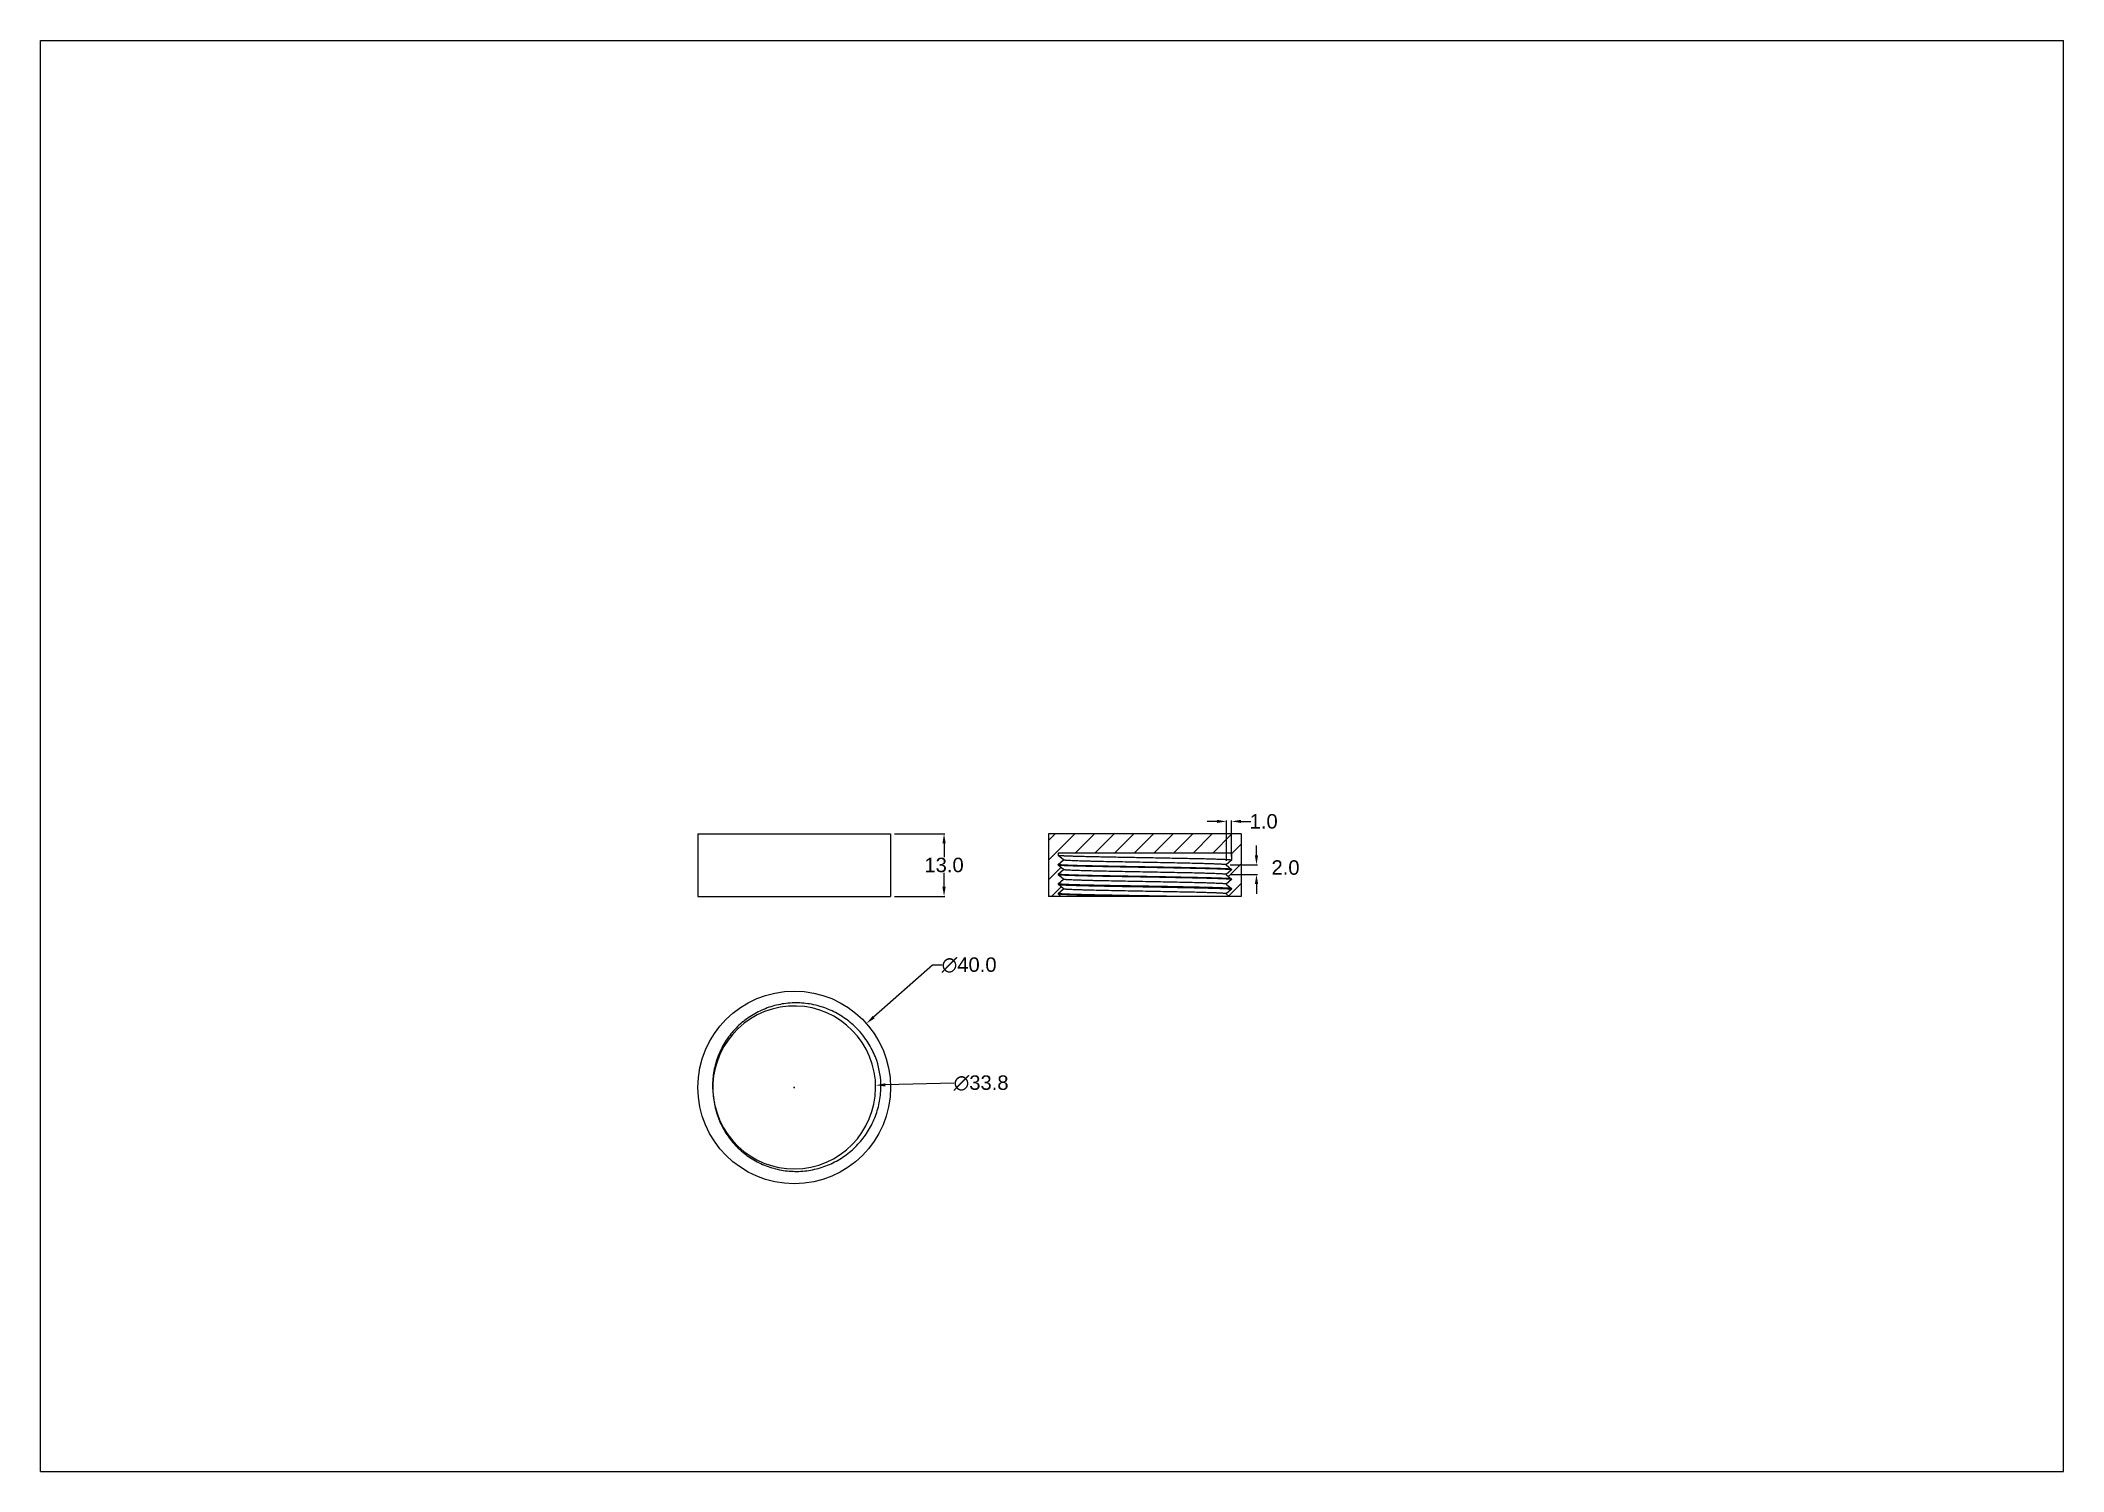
# Model space of a CAD drawing. Header units: inches. Extents: x 0 to 2200, y 53 to 755.
# Drawn here: x 1434.8 to 1854.8, y 458.2 to 755.2 of the extents above; entities that cross this region are included whole.
import ezdxf

# ---------------------------------------------------------------- set-up
doc = ezdxf.new("R2010")
doc.units = ezdxf.units.IN
doc.header["$MEASUREMENT"] = 0
doc.layers.add('02___PRT_ALL_AXES', color=7, linetype='Continuous')
doc.styles.get("Standard").update_dxf_attribs({"font": 'arial.ttf'})
doc.dimstyles.get("Standard").update_dxf_attribs({"dimtxt": 3, "dimasz": 2, "dimexe": 0.18, "dimexo": 0.8, "dimgap": 0.09, "dimtad": 0, "dimtih": 1, "dimtoh": 1, "dimdec": 1, "dimzin": 0, "dimdsep": 46, "dimtxsty": 'Standard', "dimcen": 0.09, "dimadec": 0, "dimazin": 0, "dimtfac": 1, "dimtdec": 1, "dimtofl": 0, "dimtmove": 0, "dimatfit": 3, "dimfxl": 1, "dimtolj": 1, "dimtzin": 0, "dimarcsym": 0})

msp = doc.modelspace()

# ---------------------------------------------------------------- blocks, each defined once
blk = doc.blocks.new('*D347')
at = {"color": 0, "lineweight": -2, "transparency": 16777216}
for p, q in [((1687.3, 586.12), (1687.3, 588.12)), ((1681.82, 584.12), (1687.48, 584.12)), ((1681.82, 582.12), (1687.48, 582.12)), ((1687.3, 580.12), (1687.3, 578.12))]:
    blk.add_line(p, q, dxfattribs=at)
at = {"color": 0, "transparency": 16777216}
for points in [[(1686.97, 586.12), (1687.64, 586.12), (1687.3, 584.12)], [(1686.97, 580.12), (1687.64, 580.12), (1687.3, 582.12)]]:
    blk.add_solid(points, dxfattribs=at)
at = {"layer": 'Defpoints', "color": 0, "transparency": 16777216}
for p in [(1681.02, 584.12), (1681.02, 582.12), (1687.3, 582.12)]:
    blk.add_point(p, dxfattribs=at)
at = {"color": 0, "transparency": 16777216, "insert": (1693.33, 583.54), "char_height": 3, "attachment_point": 5}
blk.add_mtext('\\A1;2.0', dxfattribs=at)
blk = doc.blocks.new('*D348')
at = {"color": 0, "lineweight": -2, "transparency": 16777216}
for p, q in [((1679.08, 593.13), (1677.08, 593.13)), ((1681.08, 584.92), (1681.08, 593.31)), ((1682.12, 585.87), (1682.12, 593.31)), ((1684.12, 593.13), (1686.12, 593.13))]:
    blk.add_line(p, q, dxfattribs=at)
at = {"color": 0, "transparency": 16777216}
for points in [[(1679.08, 593.46), (1679.08, 592.8), (1681.08, 593.13)], [(1684.12, 593.46), (1684.12, 592.8), (1682.12, 593.13)]]:
    blk.add_solid(points, dxfattribs=at)
at = {"layer": 'Defpoints', "color": 0, "transparency": 16777216}
for p in [(1682.12, 593.13), (1681.08, 584.12), (1682.12, 585.07)]:
    blk.add_point(p, dxfattribs=at)
at = {"color": 0, "transparency": 16777216, "insert": (1688.79, 593.13), "char_height": 3, "attachment_point": 5}
blk.add_mtext('\\A1;1.0', dxfattribs=at)
blk = doc.blocks.new('*D350')
at = {"color": 0, "lineweight": -2, "transparency": 16777216}
for p, q in [((1591.25, 537.92), (1591.43, 537.92)), ((1591.34, 537.83), (1591.34, 538.01)), ((1624.51, 538.82), (1610.24, 538.44))]:
    blk.add_line(p, q, dxfattribs=at)
at = {"color": 0, "transparency": 16777216}
blk.add_solid([(1610.23, 538.77), (1610.24, 538.1), (1608.24, 538.38)], dxfattribs=at)
at = {"layer": 'Defpoints', "color": 0, "transparency": 16777216}
for p in [(1608.24, 538.38), (1574.45, 537.46)]:
    blk.add_point(p, dxfattribs=at)
at = {"color": 0, "transparency": 16777216, "insert": (1630.13, 538.82), "char_height": 3, "attachment_point": 5}
blk.add_mtext('\\A1;∅33.8', dxfattribs=at)
blk = doc.blocks.new('*D403')
at = {"color": 0, "lineweight": -2, "transparency": 16777216}
for p, q in [((1620.03, 563.31), (1607.82, 552.5)), ((1622.03, 563.31), (1620.03, 563.31)), ((1591.25, 537.92), (1591.43, 537.92)), ((1591.34, 537.83), (1591.34, 538.01))]:
    blk.add_line(p, q, dxfattribs=at)
at = {"color": 0, "transparency": 16777216}
blk.add_solid([(1607.6, 552.75), (1608.04, 552.25), (1606.32, 551.18)], dxfattribs=at)
at = {"layer": 'Defpoints', "color": 0, "transparency": 16777216}
for p in [(1606.32, 551.18), (1576.36, 524.67)]:
    blk.add_point(p, dxfattribs=at)
at = {"color": 0, "transparency": 16777216, "insert": (1627.64, 563.31), "char_height": 3, "attachment_point": 5}
blk.add_mtext('\\A1;∅40.0', dxfattribs=at)
blk = doc.blocks.new('*D404')
at = {"color": 0, "lineweight": -2, "transparency": 16777216}
for p, q in [((1612.14, 590.57), (1622.62, 590.57)), ((1622.44, 588.57), (1622.44, 585.69)), ((1622.44, 579.57), (1622.44, 582.44)), ((1612.14, 577.57), (1622.62, 577.57))]:
    blk.add_line(p, q, dxfattribs=at)
at = {"color": 0, "transparency": 16777216}
for points in [[(1622.1, 588.57), (1622.77, 588.57), (1622.44, 590.57)], [(1622.1, 579.57), (1622.77, 579.57), (1622.44, 577.57)]]:
    blk.add_solid(points, dxfattribs=at)
at = {"layer": 'Defpoints', "color": 0, "transparency": 16777216}
for p in [(1611.34, 590.57), (1611.34, 577.57), (1622.44, 577.57)]:
    blk.add_point(p, dxfattribs=at)
at = {"color": 0, "transparency": 16777216, "insert": (1622.44, 584.07), "char_height": 3, "attachment_point": 5}
blk.add_mtext('\\A1;13.0', dxfattribs=at)

# ---------------------------------------------------------------- dimensions: what is measured, and where the dimension line sits
dim = msp.add_linear_dim(base=(1682.12, 593.13), p1=(1681.08, 584.12), p2=(1682.12, 585.07), dimstyle='Standard')
dim.commit()
dim.dimension.update_dxf_attribs({"geometry": '*D348', "text_midpoint": (1688.79, 593.13)})
dim = msp.add_linear_dim(base=(1622.44, 577.57), p1=(1611.34, 590.57), p2=(1611.34, 577.57), angle=90, dimstyle='Standard')
dim.commit()
dim.dimension.update_dxf_attribs({"geometry": '*D404', "text_midpoint": (1622.44, 584.07)})
dim = msp.add_linear_dim(base=(1687.3, 582.12), p1=(1681.02, 584.12), p2=(1681.02, 582.12), angle=90, dimstyle='Standard', override={"dimtmove": 2})
dim.commit()
dim.dimension.update_dxf_attribs({"geometry": '*D347', "text_midpoint": (1693.33, 583.54), "dimtype": 160})
for p1, p2, picture, middle in [((1576.36, 524.67), (1606.32, 551.18), '*D403', (1627.64, 563.31)), ((1574.45, 537.46), (1608.24, 538.38), '*D350', (1624.51, 538.82))]:
    dim = msp.add_diameter_dim_2p(p1=p1, p2=p2, dimstyle='Standard')
    dim.commit()
    dim.dimension.update_dxf_attribs({"geometry": picture, "text_midpoint": middle, "dimtype": 163})

# ---------------------------------------------------------------- hatches: boundary and pattern name
at = {"linetype": 'Continuous'}
h = msp.add_hatch(dxfattribs=at)
h.set_pattern_fill('A', color=2, scale=2.88282, angle=45, style=0, pattern_type=0)
h.set_pattern_definition([(45, (1446.512, 383.4106), (-2.038462, 2.038462), [])])
edge = h.paths.add_edge_path()
edge.add_line((1684.12, 590.57), (1644.12, 590.57))
edge.add_line((1684.12, 590.57), (1684.12, 577.57))
edge.add_line((1684.12, 577.57), (1681.66, 577.57))
edge.add_line((1681.02, 578.12), (1681.66, 577.57))
edge.add_line((1682.12, 579.07), (1681.02, 578.12))
edge.add_line((1682.12, 579.17), (1682.12, 579.07))
edge.add_line((1681.02, 580.12), (1682.12, 579.17))
edge.add_line((1682.12, 581.07), (1681.02, 580.12))
edge.add_line((1682.12, 581.17), (1682.12, 581.07))
edge.add_line((1681.02, 582.12), (1682.12, 581.17))
edge.add_line((1682.12, 583.07), (1681.02, 582.12))
edge.add_line((1682.12, 583.17), (1682.12, 583.07))
edge.add_line((1681.02, 584.12), (1682.12, 583.17))
edge.add_line((1682.12, 585.07), (1681.02, 584.12))
edge.add_line((1682.12, 586.57), (1682.12, 585.07))
edge.add_line((1682.12, 586.57), (1646.12, 586.57))
edge.add_line((1646.12, 586.57), (1646.12, 586.07))
edge.add_line((1647.22, 585.12), (1646.12, 586.07))
edge.add_line((1646.12, 584.17), (1647.22, 585.12))
edge.add_line((1646.12, 584.17), (1646.12, 584.07))
edge.add_line((1647.22, 583.12), (1646.12, 584.07))
edge.add_line((1646.12, 582.17), (1647.22, 583.12))
edge.add_line((1646.12, 582.17), (1646.12, 582.07))
edge.add_line((1647.22, 581.12), (1646.12, 582.07))
edge.add_line((1646.12, 580.17), (1647.22, 581.12))
edge.add_line((1646.12, 580.17), (1646.12, 580.07))
edge.add_line((1647.22, 579.12), (1646.12, 580.07))
edge.add_line((1646.12, 578.17), (1647.22, 579.12))
edge.add_line((1646.12, 578.17), (1646.12, 578.07))
edge.add_line((1646.7, 577.57), (1646.12, 578.07))
edge.add_line((1646.7, 577.57), (1644.12, 577.57))
edge.add_line((1644.12, 590.57), (1644.12, 577.57))

# ---------------------------------------------------------------- linework, layer by layer
at = {"color": 7, "linetype": 'Continuous'}
for p, q in [((1434.85, 458.2), (1434.85, 755.2)), ((1434.85, 755.2), (1854.85, 755.2)), ((1854.85, 458.2), (1854.85, 755.2)), ((1684.12, 590.57), (1644.12, 590.57)), ((1644.12, 590.57), (1644.12, 577.57)), ((1644.12, 590.57), (1644.12, 577.57)), ((1684.12, 590.57), (1644.12, 590.57)), ((1684.12, 590.57), (1684.12, 577.57)), ((1684.12, 590.57), (1684.12, 577.57)), ((1682.12, 586.57), (1646.12, 586.57)), ((1646.12, 586.57), (1646.12, 586.07)), ((1646.12, 586.57), (1646.12, 586.07)), ((1682.12, 586.57), (1646.12, 586.57)), ((1647.22, 585.12), (1646.12, 586.07)), ((1647.22, 585.12), (1646.12, 586.07)), ((1646.12, 584.17), (1647.22, 585.12)), ((1646.12, 584.17), (1647.22, 585.12)), ((1646.12, 584.17), (1646.12, 584.07)), ((1646.12, 584.17), (1646.12, 584.07)), ((1647.22, 583.12), (1646.12, 584.07)), ((1647.22, 583.12), (1646.12, 584.07)), ((1682.12, 585.07), (1681.02, 584.12)), ((1682.12, 585.07), (1681.02, 584.12)), ((1681.02, 584.12), (1682.12, 583.17)), ((1681.02, 584.12), (1682.12, 583.17)), ((1682.12, 586.57), (1682.12, 585.07)), ((1682.12, 586.57), (1682.12, 585.07)), ((1646.12, 582.17), (1647.22, 583.12)), ((1646.12, 582.17), (1647.22, 583.12)), ((1646.12, 582.17), (1646.12, 582.07)), ((1646.12, 582.17), (1646.12, 582.07)), ((1647.22, 581.12), (1646.12, 582.07)), ((1647.22, 581.12), (1646.12, 582.07)), ((1646.12, 580.17), (1647.22, 581.12)), ((1646.12, 580.17), (1647.22, 581.12)), ((1646.12, 580.17), (1646.12, 580.07)), ((1646.12, 580.17), (1646.12, 580.07)), ((1647.22, 579.12), (1646.12, 580.07)), ((1647.22, 579.12), (1646.12, 580.07)), ((1682.12, 583.07), (1681.02, 582.12)), ((1682.12, 583.07), (1681.02, 582.12)), ((1681.02, 582.12), (1682.12, 581.17)), ((1681.02, 582.12), (1682.12, 581.17)), ((1682.12, 581.07), (1681.02, 580.12)), ((1682.12, 581.07), (1681.02, 580.12)), ((1681.02, 580.12), (1682.12, 579.17)), ((1681.02, 580.12), (1682.12, 579.17)), ((1682.12, 583.17), (1682.12, 583.07)), ((1682.12, 583.17), (1682.12, 583.07)), ((1682.12, 581.17), (1682.12, 581.07)), ((1682.12, 581.17), (1682.12, 581.07)), ((1646.7, 577.57), (1644.12, 577.57)), ((1684.12, 577.57), (1644.12, 577.57)), ((1646.12, 578.17), (1647.22, 579.12)), ((1646.12, 578.17), (1647.22, 579.12)), ((1646.12, 578.17), (1646.12, 578.07)), ((1646.12, 578.17), (1646.12, 578.07)), ((1646.7, 577.57), (1646.12, 578.07)), ((1646.7, 577.57), (1646.12, 578.07)), ((1682.12, 579.07), (1681.02, 578.12)), ((1682.12, 579.07), (1681.02, 578.12)), ((1681.02, 578.12), (1681.66, 577.57)), ((1681.02, 578.12), (1681.66, 577.57)), ((1684.12, 577.57), (1681.66, 577.57)), ((1682.12, 579.17), (1682.12, 579.07)), ((1682.12, 579.17), (1682.12, 579.07)), ((1434.85, 458.2), (1854.85, 458.2))]:
    msp.add_line(p, q, dxfattribs=at)
for centre, radius, start, end in [((1591.34, 537.92), 16.9, 192.7178, 188.9999), ((1591.34, 537.92), 18, 0, 18), ((1591.35, 537.92), 16.9, 189.0018, 191.0038), ((1591.32, 537.92), 16.88, 191.9117, 192.7188)]:
    msp.add_arc(centre, radius, start, end, dxfattribs=at)
for points, knots in [([(1664.12, 585.57), (1662.97, 585.59), (1660.7, 585.63), (1657.92, 585.68), (1655.78, 585.72), (1654.29, 585.75), (1652.88, 585.78), (1651.59, 585.81), (1650.41, 585.84), (1649.35, 585.87), (1648.56, 585.9), (1648, 585.92), (1647.63, 585.93), (1647.3, 585.95), (1647.01, 585.97), (1646.77, 585.98), (1646.56, 586), (1646.39, 586.01), (1646.28, 586.02), (1646.21, 586.03), (1646.17, 586.04), (1646.14, 586.05), (1646.13, 586.06), (1646.12, 586.06)], [0, 0, 0, 0, 0.192074, 0.376986, 0.464593, 0.547863, 0.626022, 0.698339, 0.764139, 0.822811, 0.873807, 0.896275, 0.916653, 0.934893, 0.950953, 0.964797, 0.976393, 0.985718, 0.992755, 0.995413, 0.997501, 0.999023, 1, 1, 1, 1]), ([(1664.12, 583.67), (1662.96, 583.69), (1660.7, 583.73), (1657.91, 583.78), (1655.77, 583.82), (1654.27, 583.85), (1652.87, 583.88), (1651.57, 583.91), (1650.39, 583.94), (1649.33, 583.97), (1648.54, 584), (1647.98, 584.02), (1647.61, 584.04), (1647.29, 584.05), (1647, 584.07), (1646.75, 584.08), (1646.55, 584.1), (1646.38, 584.11), (1646.27, 584.12), (1646.2, 584.14), (1646.17, 584.14), (1646.14, 584.15), (1646.13, 584.16), (1646.12, 584.16)], [0, 0, 0, 0, 0.19241, 0.377621, 0.46535, 0.54872, 0.626951, 0.69931, 0.765119, 0.823763, 0.874695, 0.897116, 0.917438, 0.935611, 0.951595, 0.965353, 0.976854, 0.986075, 0.992998, 0.995597, 0.997623, 0.999083, 1, 1, 1, 1]), ([(1664.12, 583.57), (1662.97, 583.59), (1660.7, 583.63), (1657.92, 583.68), (1655.78, 583.72), (1654.29, 583.75), (1652.88, 583.78), (1651.59, 583.81), (1650.41, 583.84), (1649.35, 583.87), (1648.56, 583.9), (1648, 583.92), (1647.63, 583.93), (1647.3, 583.95), (1647.01, 583.97), (1646.77, 583.98), (1646.56, 584), (1646.39, 584.01), (1646.28, 584.02), (1646.21, 584.03), (1646.17, 584.04), (1646.14, 584.05), (1646.13, 584.06), (1646.12, 584.06)], [0, 0, 0, 0, 0.192074, 0.376986, 0.464593, 0.547863, 0.626022, 0.698339, 0.764139, 0.822811, 0.873807, 0.896275, 0.916653, 0.934893, 0.950953, 0.964797, 0.976393, 0.985718, 0.992755, 0.995413, 0.997501, 0.999023, 1, 1, 1, 1]), ([(1681.02, 584.12), (1681.01, 584.13), (1681, 584.13), (1680.97, 584.14), (1680.94, 584.15), (1680.88, 584.16), (1680.77, 584.17), (1680.62, 584.19), (1680.42, 584.2), (1680.19, 584.22), (1679.92, 584.23), (1679.61, 584.25), (1679.27, 584.26), (1678.74, 584.28), (1678, 584.31), (1677.01, 584.34), (1674.99, 584.4), (1671.76, 584.47), (1668.1, 584.54), (1664.93, 584.6), (1662.5, 584.65), (1660.1, 584.69), (1657.78, 584.74), (1655.6, 584.78), (1653.89, 584.82), (1652.62, 584.85), (1651.75, 584.88), (1650.95, 584.9), (1650.22, 584.92), (1649.56, 584.95), (1648.98, 584.97), (1648.48, 584.99), (1648.12, 585.01), (1647.87, 585.03), (1647.71, 585.04), (1647.57, 585.05), (1647.46, 585.06), (1647.37, 585.07), (1647.3, 585.08), (1647.26, 585.09), (1647.23, 585.1), (1647.23, 585.11), (1647.22, 585.11)], [0, 0, 0, 0, 0.000469, 0.001208, 0.002228, 0.003534, 0.007007, 0.011627, 0.017386, 0.024272, 0.032271, 0.041363, 0.051528, 0.062742, 0.088212, 0.117535, 0.150438, 0.267395, 0.403827, 0.475815, 0.548312, 0.619792, 0.688751, 0.753739, 0.813387, 0.840812, 0.866442, 0.890142, 0.911788, 0.931265, 0.948472, 0.963318, 0.975727, 0.980997, 0.985634, 0.989634, 0.992992, 0.995705, 0.997771, 0.999195, 0.999672, 1, 1, 1, 1]), ([(1682.12, 585.07), (1682.12, 585.07), (1682.11, 585.08), (1682.09, 585.08), (1682.07, 585.09), (1682.01, 585.1), (1681.91, 585.12), (1681.76, 585.13), (1681.57, 585.15), (1681.33, 585.16), (1681.05, 585.18), (1680.74, 585.19), (1680.38, 585.21), (1679.82, 585.23), (1679.04, 585.26), (1677.99, 585.29), (1676.81, 585.32), (1675.5, 585.35), (1674.09, 585.38), (1672.58, 585.41), (1670.99, 585.44), (1669.33, 585.47), (1667.03, 585.52), (1665.29, 585.55), (1664.12, 585.57)], [0, 0, 0, 0, 0.000528, 0.001529, 0.003094, 0.005242, 0.011307, 0.019736, 0.030515, 0.043623, 0.05903, 0.076699, 0.096591, 0.118656, 0.169093, 0.227525, 0.293392, 0.366061, 0.444832, 0.528947, 0.617598, 0.709931, 0.80505, 1, 1, 1, 1]), ([(1664.12, 581.67), (1662.96, 581.69), (1660.7, 581.73), (1657.91, 581.78), (1655.77, 581.82), (1654.27, 581.85), (1652.87, 581.88), (1651.57, 581.91), (1650.39, 581.94), (1649.33, 581.97), (1648.54, 582), (1647.98, 582.02), (1647.61, 582.04), (1647.29, 582.05), (1647, 582.07), (1646.75, 582.08), (1646.55, 582.1), (1646.38, 582.11), (1646.27, 582.12), (1646.2, 582.14), (1646.17, 582.14), (1646.14, 582.15), (1646.13, 582.16), (1646.12, 582.16)], [0, 0, 0, 0, 0.19241, 0.377621, 0.46535, 0.54872, 0.626951, 0.69931, 0.765119, 0.823763, 0.874695, 0.897116, 0.917438, 0.935611, 0.951595, 0.965353, 0.976854, 0.986075, 0.992998, 0.995597, 0.997623, 0.999083, 1, 1, 1, 1]), ([(1664.12, 581.57), (1662.97, 581.59), (1660.7, 581.63), (1657.92, 581.68), (1655.78, 581.72), (1654.29, 581.75), (1652.88, 581.78), (1651.59, 581.81), (1650.41, 581.84), (1649.35, 581.87), (1648.56, 581.9), (1648, 581.92), (1647.63, 581.93), (1647.3, 581.95), (1647.01, 581.97), (1646.77, 581.98), (1646.56, 582), (1646.39, 582.01), (1646.28, 582.02), (1646.21, 582.03), (1646.17, 582.04), (1646.14, 582.05), (1646.13, 582.06), (1646.12, 582.06)], [0, 0, 0, 0, 0.192074, 0.376986, 0.464593, 0.547863, 0.626022, 0.698339, 0.764139, 0.822811, 0.873807, 0.896275, 0.916653, 0.934893, 0.950953, 0.964797, 0.976393, 0.985718, 0.992755, 0.995413, 0.997501, 0.999023, 1, 1, 1, 1]), ([(1664.12, 579.67), (1662.96, 579.69), (1660.7, 579.73), (1657.91, 579.78), (1655.77, 579.82), (1654.27, 579.85), (1652.87, 579.88), (1651.57, 579.91), (1650.39, 579.94), (1649.33, 579.97), (1648.54, 580), (1647.98, 580.02), (1647.61, 580.04), (1647.29, 580.05), (1647, 580.07), (1646.75, 580.08), (1646.55, 580.1), (1646.38, 580.11), (1646.27, 580.12), (1646.2, 580.14), (1646.17, 580.14), (1646.14, 580.15), (1646.13, 580.16), (1646.12, 580.16)], [0, 0, 0, 0, 0.19241, 0.377621, 0.46535, 0.54872, 0.626951, 0.69931, 0.765119, 0.823763, 0.874695, 0.897116, 0.917438, 0.935611, 0.951595, 0.965353, 0.976854, 0.986075, 0.992998, 0.995597, 0.997623, 0.999083, 1, 1, 1, 1]), ([(1646.12, 580.06), (1646.13, 580.06), (1646.14, 580.05), (1646.17, 580.04), (1646.21, 580.03), (1646.28, 580.02), (1646.39, 580.01), (1646.56, 580), (1646.77, 579.98), (1647.01, 579.97), (1647.3, 579.95), (1647.63, 579.93), (1648, 579.92), (1648.56, 579.9), (1649.35, 579.87), (1650.41, 579.84), (1651.59, 579.81), (1652.88, 579.78), (1654.29, 579.75), (1655.78, 579.72), (1657.92, 579.68), (1660.7, 579.63), (1662.97, 579.59), (1664.12, 579.57)], [0, 0, 0, 0, 0.000977, 0.002499, 0.004587, 0.007245, 0.014282, 0.023608, 0.035204, 0.049048, 0.065108, 0.083348, 0.103726, 0.126194, 0.177191, 0.235862, 0.301663, 0.373981, 0.45214, 0.53541, 0.623016, 0.807927, 1, 1, 1, 1]), ([(1681.02, 582.12), (1681.01, 582.13), (1681, 582.13), (1680.97, 582.14), (1680.94, 582.15), (1680.88, 582.16), (1680.77, 582.17), (1680.62, 582.19), (1680.42, 582.2), (1680.19, 582.22), (1679.92, 582.23), (1679.61, 582.25), (1679.27, 582.26), (1678.74, 582.28), (1678, 582.31), (1677.01, 582.34), (1674.99, 582.4), (1671.76, 582.47), (1668.1, 582.54), (1664.93, 582.6), (1662.5, 582.65), (1660.1, 582.69), (1657.78, 582.74), (1655.6, 582.78), (1653.89, 582.82), (1652.62, 582.85), (1651.75, 582.88), (1650.95, 582.9), (1650.22, 582.92), (1649.56, 582.95), (1648.98, 582.97), (1648.48, 582.99), (1648.12, 583.01), (1647.87, 583.03), (1647.71, 583.04), (1647.57, 583.05), (1647.46, 583.06), (1647.37, 583.07), (1647.3, 583.08), (1647.26, 583.09), (1647.23, 583.1), (1647.23, 583.11), (1647.22, 583.11)], [0, 0, 0, 0, 0.000469, 0.001208, 0.002228, 0.003534, 0.007007, 0.011627, 0.017386, 0.024272, 0.032271, 0.041363, 0.051528, 0.062742, 0.088212, 0.117535, 0.150438, 0.267395, 0.403827, 0.475815, 0.548312, 0.619792, 0.688751, 0.753739, 0.813387, 0.840812, 0.866442, 0.890142, 0.911788, 0.931265, 0.948472, 0.963318, 0.975727, 0.980997, 0.985634, 0.989634, 0.992992, 0.995705, 0.997771, 0.999195, 0.999672, 1, 1, 1, 1]), ([(1681.02, 580.12), (1681.01, 580.13), (1681, 580.13), (1680.97, 580.14), (1680.94, 580.15), (1680.88, 580.16), (1680.77, 580.17), (1680.62, 580.19), (1680.42, 580.2), (1680.19, 580.22), (1679.92, 580.23), (1679.61, 580.25), (1679.27, 580.26), (1678.74, 580.28), (1678, 580.31), (1677.01, 580.34), (1674.99, 580.4), (1671.76, 580.47), (1668.1, 580.54), (1664.93, 580.6), (1662.5, 580.65), (1660.1, 580.69), (1657.78, 580.74), (1655.6, 580.78), (1653.89, 580.82), (1652.62, 580.85), (1651.75, 580.88), (1650.95, 580.9), (1650.22, 580.92), (1649.56, 580.95), (1648.98, 580.97), (1648.48, 580.99), (1648.12, 581.01), (1647.87, 581.03), (1647.71, 581.04), (1647.57, 581.05), (1647.46, 581.06), (1647.37, 581.07), (1647.3, 581.08), (1647.26, 581.09), (1647.23, 581.1), (1647.23, 581.11), (1647.22, 581.11)], [0, 0, 0, 0, 0.000469, 0.001208, 0.002228, 0.003534, 0.007007, 0.011627, 0.017386, 0.024272, 0.032271, 0.041363, 0.051528, 0.062742, 0.088212, 0.117535, 0.150438, 0.267395, 0.403827, 0.475815, 0.548312, 0.619792, 0.688751, 0.753739, 0.813387, 0.840812, 0.866442, 0.890142, 0.911788, 0.931265, 0.948472, 0.963318, 0.975727, 0.980997, 0.985634, 0.989634, 0.992992, 0.995705, 0.997771, 0.999195, 0.999672, 1, 1, 1, 1]), ([(1682.11, 583.17), (1682.11, 583.18), (1682.1, 583.18), (1682.07, 583.19), (1682.03, 583.2), (1681.96, 583.21), (1681.85, 583.22), (1681.68, 583.24), (1681.47, 583.25), (1681.22, 583.27), (1680.94, 583.28), (1680.61, 583.3), (1680.24, 583.31), (1679.68, 583.33), (1678.89, 583.36), (1677.83, 583.39), (1676.65, 583.42), (1675.35, 583.45), (1673.95, 583.48), (1672.46, 583.51), (1670.32, 583.56), (1667.53, 583.61), (1665.27, 583.65), (1664.12, 583.67)], [0, 0, 0, 0, 0.000977, 0.002499, 0.004587, 0.007245, 0.014282, 0.023607, 0.035203, 0.049047, 0.065107, 0.083347, 0.103725, 0.126193, 0.177189, 0.235861, 0.301661, 0.373978, 0.452137, 0.535407, 0.623014, 0.807926, 1, 1, 1, 1]), ([(1682.12, 583.07), (1682.11, 583.08), (1682.1, 583.08), (1682.07, 583.09), (1682.04, 583.1), (1681.97, 583.11), (1681.86, 583.12), (1681.69, 583.14), (1681.48, 583.15), (1681.24, 583.17), (1680.95, 583.18), (1680.62, 583.2), (1680.26, 583.21), (1679.7, 583.23), (1678.9, 583.26), (1677.85, 583.29), (1676.67, 583.32), (1675.37, 583.35), (1673.97, 583.38), (1672.47, 583.41), (1670.33, 583.45), (1667.54, 583.51), (1665.27, 583.55), (1664.12, 583.57)], [0, 0, 0, 0, 0.000917, 0.002377, 0.004403, 0.007002, 0.013925, 0.023146, 0.034647, 0.048405, 0.064389, 0.082562, 0.102884, 0.125305, 0.176237, 0.234881, 0.30069, 0.373049, 0.45128, 0.53465, 0.622379, 0.80759, 1, 1, 1, 1]), ([(1682.11, 581.17), (1682.11, 581.18), (1682.1, 581.18), (1682.07, 581.19), (1682.03, 581.2), (1681.96, 581.21), (1681.85, 581.22), (1681.68, 581.24), (1681.47, 581.25), (1681.22, 581.27), (1680.94, 581.28), (1680.61, 581.3), (1680.24, 581.31), (1679.68, 581.33), (1678.89, 581.36), (1677.83, 581.39), (1676.65, 581.42), (1675.35, 581.45), (1673.95, 581.48), (1672.46, 581.51), (1670.32, 581.56), (1667.53, 581.61), (1665.27, 581.65), (1664.12, 581.67)], [0, 0, 0, 0, 0.000977, 0.002499, 0.004587, 0.007245, 0.014282, 0.023607, 0.035203, 0.049047, 0.065107, 0.083347, 0.103725, 0.126193, 0.177189, 0.235861, 0.301661, 0.373978, 0.452137, 0.535407, 0.623014, 0.807926, 1, 1, 1, 1]), ([(1682.12, 581.07), (1682.11, 581.08), (1682.1, 581.08), (1682.07, 581.09), (1682.04, 581.1), (1681.97, 581.11), (1681.86, 581.12), (1681.69, 581.14), (1681.48, 581.15), (1681.24, 581.17), (1680.95, 581.18), (1680.62, 581.2), (1680.26, 581.21), (1679.7, 581.23), (1678.9, 581.26), (1677.85, 581.29), (1676.67, 581.32), (1675.37, 581.35), (1673.97, 581.38), (1672.47, 581.41), (1670.33, 581.45), (1667.54, 581.51), (1665.27, 581.55), (1664.12, 581.57)], [0, 0, 0, 0, 0.000917, 0.002377, 0.004403, 0.007002, 0.013925, 0.023146, 0.034647, 0.048405, 0.064389, 0.082562, 0.102884, 0.125305, 0.176237, 0.234881, 0.30069, 0.373049, 0.45128, 0.53465, 0.622379, 0.80759, 1, 1, 1, 1]), ([(1682.11, 579.17), (1682.11, 579.18), (1682.1, 579.18), (1682.07, 579.19), (1682.03, 579.2), (1681.96, 579.21), (1681.85, 579.22), (1681.68, 579.24), (1681.47, 579.25), (1681.22, 579.27), (1680.94, 579.28), (1680.61, 579.3), (1680.24, 579.31), (1679.68, 579.33), (1678.89, 579.36), (1677.83, 579.39), (1676.65, 579.42), (1675.35, 579.45), (1673.95, 579.48), (1672.46, 579.51), (1670.32, 579.56), (1667.53, 579.61), (1665.27, 579.65), (1664.12, 579.67)], [0, 0, 0, 0, 0.000977, 0.002499, 0.004587, 0.007245, 0.014282, 0.023607, 0.035203, 0.049047, 0.065107, 0.083347, 0.103725, 0.126193, 0.177189, 0.235861, 0.301661, 0.373978, 0.452137, 0.535407, 0.623014, 0.807926, 1, 1, 1, 1]), ([(1669.68, 577.57), (1668.31, 577.59), (1665.55, 577.64), (1662.1, 577.7), (1659.36, 577.75), (1657.39, 577.79), (1655.5, 577.83), (1653.73, 577.86), (1652.11, 577.9), (1650.64, 577.94), (1649.53, 577.97), (1648.74, 577.99), (1648.23, 578.01), (1647.76, 578.03), (1647.36, 578.05), (1647.01, 578.07), (1646.71, 578.08), (1646.51, 578.1), (1646.37, 578.11), (1646.29, 578.12), (1646.23, 578.13), (1646.18, 578.14), (1646.15, 578.15), (1646.13, 578.16), (1646.12, 578.16)], [0, 0, 0, 0, 0.174156, 0.351652, 0.438649, 0.522898, 0.603256, 0.678634, 0.748009, 0.810442, 0.865086, 0.889253, 0.911203, 0.930864, 0.948168, 0.963059, 0.975487, 0.985412, 0.989426, 0.992805, 0.995547, 0.997653, 0.99913, 1, 1, 1, 1]), ([(1664.12, 577.57), (1662.97, 577.59), (1660.7, 577.63), (1657.92, 577.68), (1655.78, 577.72), (1654.29, 577.75), (1652.88, 577.78), (1651.59, 577.81), (1650.41, 577.84), (1649.35, 577.87), (1648.56, 577.9), (1648, 577.92), (1647.63, 577.93), (1647.3, 577.95), (1647.01, 577.97), (1646.77, 577.98), (1646.56, 578), (1646.39, 578.01), (1646.28, 578.02), (1646.21, 578.03), (1646.17, 578.04), (1646.14, 578.05), (1646.13, 578.06), (1646.12, 578.06)], [0, 0, 0, 0, 0.192074, 0.376986, 0.464593, 0.547863, 0.626022, 0.698339, 0.764139, 0.822811, 0.873807, 0.896275, 0.916653, 0.934893, 0.950953, 0.964797, 0.976393, 0.985718, 0.992755, 0.995413, 0.997501, 0.999023, 1, 1, 1, 1]), ([(1681.02, 578.12), (1681.01, 578.13), (1681, 578.13), (1680.97, 578.14), (1680.94, 578.15), (1680.88, 578.16), (1680.77, 578.17), (1680.62, 578.19), (1680.42, 578.2), (1680.19, 578.22), (1679.92, 578.23), (1679.61, 578.25), (1679.27, 578.26), (1678.74, 578.28), (1678, 578.31), (1677.01, 578.34), (1674.99, 578.4), (1671.76, 578.47), (1668.1, 578.54), (1664.93, 578.6), (1662.5, 578.65), (1660.1, 578.69), (1657.78, 578.74), (1655.6, 578.78), (1653.89, 578.82), (1652.62, 578.85), (1651.75, 578.88), (1650.95, 578.9), (1650.22, 578.92), (1649.56, 578.95), (1648.98, 578.97), (1648.48, 578.99), (1648.12, 579.01), (1647.87, 579.03), (1647.71, 579.04), (1647.57, 579.05), (1647.46, 579.06), (1647.37, 579.07), (1647.3, 579.08), (1647.26, 579.09), (1647.23, 579.1), (1647.23, 579.11), (1647.22, 579.11)], [0, 0, 0, 0, 0.000469, 0.001208, 0.002228, 0.003534, 0.007007, 0.011627, 0.017386, 0.024272, 0.032271, 0.041362, 0.051528, 0.062742, 0.088212, 0.117535, 0.150437, 0.267395, 0.403827, 0.475815, 0.548312, 0.619792, 0.688751, 0.753739, 0.813387, 0.840813, 0.866442, 0.890142, 0.911788, 0.931265, 0.948472, 0.963318, 0.975727, 0.980997, 0.985635, 0.989634, 0.992992, 0.995705, 0.997771, 0.999195, 0.999672, 1, 1, 1, 1]), ([(1664.12, 579.57), (1665.28, 579.55), (1667.55, 579.51), (1670.35, 579.45), (1672.49, 579.41), (1673.99, 579.38), (1675.39, 579.35), (1676.69, 579.32), (1677.87, 579.29), (1678.92, 579.26), (1679.72, 579.23), (1680.28, 579.21), (1680.64, 579.2), (1680.97, 579.18), (1681.25, 579.17), (1681.5, 579.15), (1681.7, 579.14), (1681.86, 579.12), (1681.97, 579.11), (1682.04, 579.1), (1682.08, 579.09), (1682.1, 579.08), (1682.11, 579.08), (1682.12, 579.07)], [0, 0, 0, 0, 0.192785, 0.378323, 0.466188, 0.549668, 0.62798, 0.700386, 0.766206, 0.82482, 0.875679, 0.898049, 0.918307, 0.936407, 0.952307, 0.96597, 0.977365, 0.98647, 0.993267, 0.995799, 0.997757, 0.999148, 1, 1, 1, 1]), ([(1608.46, 543.49), (1608.11, 544.51), (1607.43, 546), (1606.27, 547.84), (1604.96, 549.57), (1603.02, 551.49), (1600.77, 553.02), (1598.83, 553.99), (1596.8, 554.77), (1594.15, 555.4), (1590.88, 555.55), (1587.64, 555.09), (1584.55, 554.04), (1582.17, 552.7), (1580.45, 551.38), (1579.25, 550.27), (1578.17, 549.05), (1576.89, 547.3), (1575.6, 544.89), (1574.8, 542.29), (1574.46, 540.15), (1574.36, 538.52), (1574.41, 536.89), (1574.55, 535.81), (1574.65, 535.28)], [0, 0, 0, 0, 0.062483, 0.093754, 0.125026, 0.187507, 0.249986, 0.281259, 0.312531, 0.37501, 0.437488, 0.499965, 0.562441, 0.624917, 0.656189, 0.687462, 0.718735, 0.750008, 0.81248, 0.874942, 0.906207, 0.93747, 0.968736, 1, 1, 1, 1]), ([(1574.65, 535.28), (1574.72, 534.74), (1574.92, 533.67), (1575.37, 532.11), (1575.97, 530.59), (1576.95, 528.66), (1578.53, 526.43), (1580.49, 524.54), (1582.26, 523.27), (1583.66, 522.45), (1585.14, 521.76), (1587.19, 521.04), (1589.86, 520.49), (1593.13, 520.45), (1596.35, 521.02), (1599.41, 522.17), (1601.74, 523.59), (1603.42, 524.96), (1604.97, 526.48), (1606.64, 528.63), (1607.89, 531.06), (1608.61, 533.11), (1609.14, 535.21), (1609.32, 536.84), (1609.34, 537.92)], [0, 0, 0, 0, 0.031267, 0.062543, 0.093812, 0.125083, 0.187554, 0.250025, 0.281296, 0.312567, 0.343838, 0.375109, 0.437582, 0.500056, 0.562531, 0.625006, 0.687482, 0.718753, 0.750024, 0.812501, 0.874979, 0.90625, 0.93752, 1, 1, 1, 1])]:
    msp.add_open_spline(points, degree=3, knots=knots, dxfattribs=at)
at = {"layer": '02___PRT_ALL_AXES', "color": 7, "linetype": 'Continuous'}
for p, q in [((1571.34, 590.57), (1571.34, 577.57)), ((1571.34, 590.57), (1611.34, 590.57)), ((1611.34, 590.57), (1611.34, 577.57)), ((1571.34, 577.57), (1611.34, 577.57))]:
    msp.add_line(p, q, dxfattribs=at)
msp.add_circle((1591.34, 537.92), 20, dxfattribs=at)

msp.set_redraw_order([(e.dxf.handle, doc.entitydb.next_handle()) for e in msp.query("TEXT MTEXT ATTDEF DIMENSION ARC_DIMENSION")])  # texts and dimensions are drawn at this point

doc.saveas('drawing.dxf')
